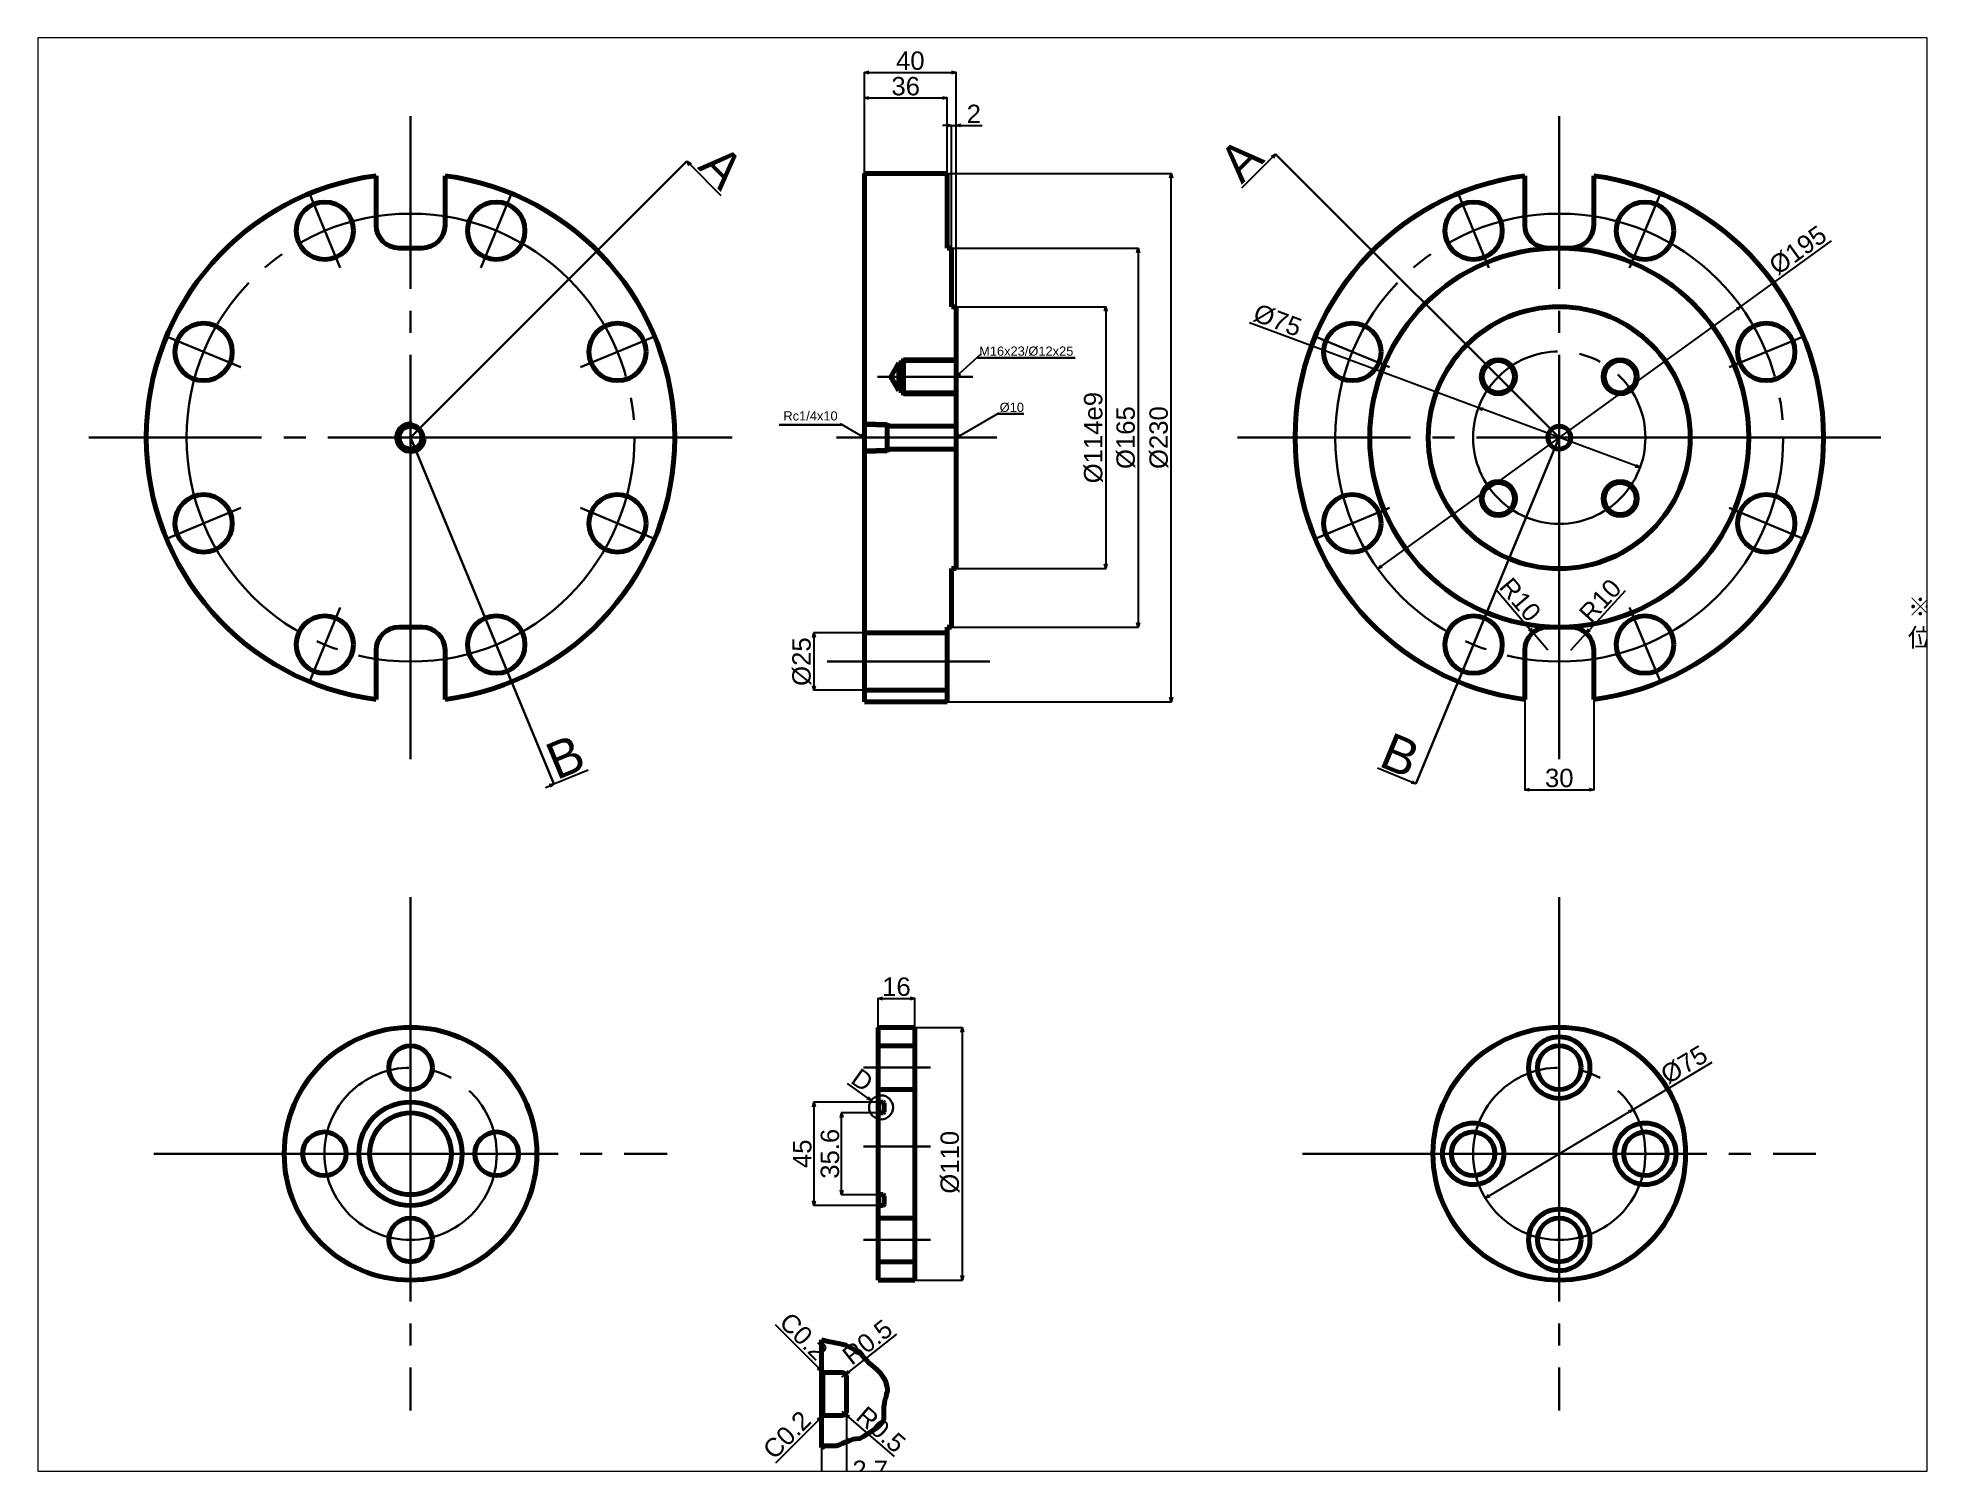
# Paper-space layout '배치1' of a CAD drawing. Header units: millimetres. Extents: x 26 to 231, y 20 to 176.
# The model-space entities are those that its viewports show. They can reach past a viewport. Long polylines and large blocks are cut down to what shows.
import ezdxf

# ---------------------------------------------------------------- set-up
doc = ezdxf.new("R2010")
doc.units = ezdxf.units.MM
doc.linetypes.add('JIS_08_11', pattern=[12.8, 11, -0.6, 0.6, -0.6])
for name, color, linetype, lineweight in [('ACR_BODY OUTER', 7, 'Continuous', 70), ('ACR_CENTER', 2, 'JIS_08_11', 30), ('ACR_Dim', 7, 'Continuous', 30), ('FOUT_BODY OUTER', 1, 'Continuous', 70), ('SUS_BODY inner', 7, 'Continuous', 30), ('SUS_BODY OUTER', 7, 'Continuous', 70), ('SUS_CENTER', 2, 'JIS_08_11', 30), ('SUS_Dim', 7, 'Continuous', 30)]:
    doc.layers.add(name, color=color, linetype=linetype, lineweight=lineweight)
doc.styles.get("Standard").update_dxf_attribs({"font": 'arial.ttf'})
doc.dimstyles.new('JIS Mechanical', dxfattribs={"dimtxt": 8, "dimasz": 2, "dimexe": 0.18, "dimexo": 0, "dimgap": 1, "dimtad": 1, "dimdec": 4, "dimdsep": 46, "dimtxsty": 'Standard', "dimblk": 'OPEN30', "dimcen": 0.09, "dimadec": 0, "dimazin": 2, "dimtfac": 1, "dimtdec": 4, "dimtmove": 0, "dimatfit": 3, "dimfxl": 1, "dimtolj": 1, "dimtzin": 0, "dimarcsym": 0})
doc.dimstyles.new('JIS Mechanical ONE ARROW', dxfattribs={"dimtxt": 8, "dimasz": 2, "dimexe": 0, "dimexo": 0, "dimgap": 1, "dimtad": 1, "dimdec": 4, "dimzin": 0, "dimdsep": 46, "dimtxsty": 'Standard', "dimblk": 'OPEN30', "dimcen": 0.09, "dimsd2": 1, "dimadec": 0, "dimazin": 0, "dimtfac": 1, "dimtdec": 4, "dimtofl": 0, "dimtmove": 0, "dimatfit": 3, "dimfxl": 1, "dimtolj": 1, "dimtzin": 0, "dimarcsym": 0})

psp = doc.layouts.new('배치1')

msp = doc.modelspace()

# ---------------------------------------------------------------- texts
at = {"layer": 'ACR_Dim', "insert": (711.87776, -142.75247), "char_height": 8, "attachment_point": 1}
msp.add_mtext_dynamic_manual_height_columns('{\\fGulim|b0|i0|c129|p50;※アクリルフランジはJIS B 2220:2012 30K鋼製管フランジA10の片面にOリング溝を掘る}', width=285.5656957, gutter_width=12.5, heights=[75.08938], dxfattribs=at)
at = {"layer": 'SUS_Dim'}
for s, width, heights, insert, char_height, attachment_point in [('M16x23/%%C12x25', 25.9229992, [0], (297.49663, 89.66682), 4, 1), ('Rc1/4x10', 25.9229992, [0], (235.89417, 61.46296), 4, 3), ('%%C10', 25.9229992, [0], (306.43791, 65.22115), 4, 1), ('{\\fGulim|b0|i0|c129|p50;※JIS B 2220:2012 63K鋼製管フランジA80とはボルト穴の位置が異なることに注意}', 285.5656957, [75.08938], (701.68472, -19.65238), 8, 1)]:
    msp.add_mtext_dynamic_manual_height_columns(s, width=width, gutter_width=12.5, heights=heights, dxfattribs=dict(at, insert=insert, char_height=char_height, attachment_point=attachment_point))

# ---------------------------------------------------------------- blocks, each defined once
blk = doc.blocks.new('_Open30')
at = {"color": 0, "linetype": 'ByBlock', "lineweight": -2}
for p, q in [((-1, 0.27), (0, 0)), ((0, 0), (-1, -0.27)), ((0, 0), (-1, 0))]:
    blk.add_line(p, q, dxfattribs=at)
blk = doc.blocks.new('*D3')
at = {"layer": 'Defpoints', "color": 0, "transparency": 16777216}
for p in [(295.63, 83.99), (295.63, 83.99), (287.53, 76.52)]:
    blk.add_point(p, dxfattribs=at)
at = {"layer": 'SUS_Dim', "color": 0, "lineweight": -2, "transparency": 16777216}
blk.add_line((289, 77.87), (298.57, 86.7), dxfattribs=at)
at = {"layer": 'SUS_Dim', "color": 0, "lineweight": -2, "transparency": 16777216, "xscale": 2, "yscale": 2, "zscale": 2, "rotation": 222.6736716809885}
blk.add_blockref('_Open30', (287.53, 76.52), dxfattribs=at)
blk = doc.blocks.new('*D4')
at = {"layer": 'Defpoints', "color": 0, "transparency": 16777216}
for p in [(228.45, 61.02), (228.45, 61.02), (247.53, 50)]:
    blk.add_point(p, dxfattribs=at)
at = {"layer": 'SUS_Dim', "color": 0, "lineweight": -2, "transparency": 16777216}
blk.add_line((245.8, 51), (237.12, 56.01), dxfattribs=at)
at = {"layer": 'SUS_Dim', "color": 0, "lineweight": -2, "transparency": 16777216, "xscale": 2, "yscale": 2, "zscale": 2, "rotation": 330.0000000000001}
blk.add_blockref('_Open30', (247.53, 50), dxfattribs=at)
blk = doc.blocks.new('*D8')
at = {"layer": 'Defpoints', "color": 0, "transparency": 16777216}
for p in [(306.61, 61.02), (306.61, 61.02), (287.53, 50)]:
    blk.add_point(p, dxfattribs=at)
at = {"layer": 'SUS_Dim', "color": 0, "lineweight": -2, "transparency": 16777216}
blk.add_line((289.26, 51), (306.23, 60.8), dxfattribs=at)
at = {"layer": 'SUS_Dim', "color": 0, "lineweight": -2, "transparency": 16777216, "xscale": 2, "yscale": 2, "zscale": 2, "rotation": 210}
blk.add_blockref('_Open30', (287.53, 50), dxfattribs=at)
blk = doc.blocks.new('*D9')
at = {"layer": 'Defpoints', "color": 0, "transparency": 16777216}
for p in [(287.53, 107), (287.53, -7), (352.57, -7)]:
    blk.add_point(p, dxfattribs=at)
at = {"layer": 'SUS_Dim', "color": 0, "lineweight": -2, "transparency": 16777216}
for p, q in [((287.53, 107), (352.75, 107)), ((352.57, 105), (352.57, -5)), ((287.53, -7), (352.75, -7))]:
    blk.add_line(p, q, dxfattribs=at)
at = {"layer": 'SUS_Dim', "color": 0, "lineweight": -2, "transparency": 16777216, "xscale": 2, "yscale": 2, "zscale": 2}
for p, rotation in [((352.57, 107), 90), ((352.57, -7), 270)]:
    blk.add_blockref('_Open30', p, dxfattribs=dict(at, rotation=rotation))
at = {"layer": 'SUS_Dim', "color": 0, "transparency": 16777216, "insert": (347.27, 50), "char_height": 8, "attachment_point": 5, "rotation": 90}
blk.add_mtext('\\A1;%%C114e9', dxfattribs=at)
blk = doc.blocks.new('*D10')
at = {"layer": 'Defpoints', "color": 0, "transparency": 16777216}
for p in [(285.53, 132.5), (285.53, -32.5), (366.7, -32.5)]:
    blk.add_point(p, dxfattribs=at)
at = {"layer": 'SUS_Dim', "color": 0, "lineweight": -2, "transparency": 16777216}
for p, q in [((285.53, 132.5), (366.88, 132.5)), ((366.7, 130.5), (366.7, -30.5)), ((285.53, -32.5), (366.88, -32.5))]:
    blk.add_line(p, q, dxfattribs=at)
at = {"layer": 'SUS_Dim', "color": 0, "lineweight": -2, "transparency": 16777216, "xscale": 2, "yscale": 2, "zscale": 2}
for p, rotation in [((366.7, 132.5), 90), ((366.7, -32.5), 270)]:
    blk.add_blockref('_Open30', p, dxfattribs=dict(at, rotation=rotation))
at = {"layer": 'SUS_Dim', "color": 0, "transparency": 16777216, "insert": (361.39, 50), "char_height": 8, "attachment_point": 5, "rotation": 90}
blk.add_mtext('\\A1;%%C165', dxfattribs=at)
blk = doc.blocks.new('*D11')
at = {"layer": 'Defpoints', "color": 0, "transparency": 16777216}
for p in [(283.53, 165), (381.06, 165), (283.53, -65)]:
    blk.add_point(p, dxfattribs=at)
at = {"layer": 'SUS_Dim', "color": 0, "lineweight": -2, "transparency": 16777216}
for p, q in [((283.53, 165), (381.24, 165)), ((381.06, -63), (381.06, 163)), ((283.53, -65), (381.24, -65))]:
    blk.add_line(p, q, dxfattribs=at)
at = {"layer": 'SUS_Dim', "color": 0, "lineweight": -2, "transparency": 16777216, "xscale": 2, "yscale": 2, "zscale": 2}
for p, rotation in [((381.06, 165), 90), ((381.06, -65), 270)]:
    blk.add_blockref('_Open30', p, dxfattribs=dict(at, rotation=rotation))
at = {"layer": 'SUS_Dim', "color": 0, "transparency": 16777216, "insert": (375.76, 50), "char_height": 8, "attachment_point": 5, "rotation": 90}
blk.add_mtext('\\A1;%%C230', dxfattribs=at)
blk = doc.blocks.new('*D12')
at = {"layer": 'Defpoints', "color": 0, "transparency": 16777216}
for p in [(287.53, 208.96), (247.53, 165), (287.53, 107)]:
    blk.add_point(p, dxfattribs=at)
at = {"layer": 'SUS_Dim', "color": 0, "lineweight": -2, "transparency": 16777216}
for p, q in [((247.53, 165), (247.53, 209.14)), ((249.53, 208.96), (285.53, 208.96)), ((287.53, 107), (287.53, 209.14))]:
    blk.add_line(p, q, dxfattribs=at)
at = {"layer": 'SUS_Dim', "color": 0, "lineweight": -2, "transparency": 16777216, "xscale": 2, "yscale": 2, "zscale": 2, "rotation": 180}
blk.add_blockref('_Open30', (247.53, 208.96), dxfattribs=at)
at = {"layer": 'SUS_Dim', "color": 0, "lineweight": -2, "transparency": 16777216, "xscale": 2, "yscale": 2, "zscale": 2}
blk.add_blockref('_Open30', (287.53, 208.96), dxfattribs=at)
at = {"layer": 'SUS_Dim', "color": 0, "transparency": 16777216, "insert": (267.53, 214.05), "char_height": 8, "attachment_point": 5}
blk.add_mtext('\\A1;40', dxfattribs=at)
blk = doc.blocks.new('*D13')
at = {"layer": 'Defpoints', "color": 0, "transparency": 16777216}
for p in [(287.53, 185.93), (285.53, 132.5), (287.53, 132.5)]:
    blk.add_point(p, dxfattribs=at)
at = {"layer": 'SUS_Dim', "color": 0, "lineweight": -2, "transparency": 16777216}
for p, q in [((283.53, 185.93), (281.53, 185.93)), ((285.53, 132.5), (285.53, 186.11)), ((285.53, 185.93), (287.53, 185.93)), ((287.53, 132.5), (287.53, 186.11)), ((289.53, 185.93), (298.83, 185.93))]:
    blk.add_line(p, q, dxfattribs=at)
at = {"layer": 'SUS_Dim', "color": 0, "lineweight": -2, "transparency": 16777216, "xscale": 2, "yscale": 2, "zscale": 2}
blk.add_blockref('_Open30', (285.53, 185.93), dxfattribs=at)
at = {"layer": 'SUS_Dim', "color": 0, "lineweight": -2, "transparency": 16777216, "xscale": 2, "yscale": 2, "zscale": 2, "rotation": 180}
blk.add_blockref('_Open30', (287.53, 185.93), dxfattribs=at)
at = {"layer": 'SUS_Dim', "color": 0, "transparency": 16777216, "insert": (295.18, 190.94), "char_height": 8, "attachment_point": 5}
blk.add_mtext('\\A1;2', dxfattribs=at)
blk = doc.blocks.new('*D14')
at = {"layer": 'Defpoints', "color": 0, "transparency": 16777216}
for p in [(283.53, 197.86), (247.53, 165), (283.53, 165)]:
    blk.add_point(p, dxfattribs=at)
at = {"layer": 'SUS_Dim', "color": 0, "lineweight": -2, "transparency": 16777216}
for p, q in [((247.53, 165), (247.53, 198.04)), ((249.53, 197.86), (281.53, 197.86)), ((283.53, 165), (283.53, 198.04))]:
    blk.add_line(p, q, dxfattribs=at)
at = {"layer": 'SUS_Dim', "color": 0, "lineweight": -2, "transparency": 16777216, "xscale": 2, "yscale": 2, "zscale": 2, "rotation": 180}
blk.add_blockref('_Open30', (247.53, 197.86), dxfattribs=at)
at = {"layer": 'SUS_Dim', "color": 0, "lineweight": -2, "transparency": 16777216, "xscale": 2, "yscale": 2, "zscale": 2}
blk.add_blockref('_Open30', (283.53, 197.86), dxfattribs=at)
at = {"layer": 'SUS_Dim', "color": 0, "transparency": 16777216, "insert": (265.53, 202.95), "char_height": 8, "attachment_point": 5}
blk.add_mtext('\\A1;36', dxfattribs=at)
blk = doc.blocks.new('*D15')
at = {"layer": 'ACR_Dim', "color": 0, "lineweight": -2, "transparency": 16777216}
for p, q in [((253.62, -243.95), (237.47, -243.95)), ((237.65, -277.55), (237.65, -245.95)), ((253.62, -279.55), (237.47, -279.55))]:
    blk.add_line(p, q, dxfattribs=at)
at = {"layer": 'Defpoints', "color": 0, "transparency": 16777216}
for p in [(237.65, -243.95), (253.62, -243.95), (253.62, -279.55)]:
    blk.add_point(p, dxfattribs=at)
at = {"layer": 'ACR_Dim', "color": 0, "lineweight": -2, "transparency": 16777216, "xscale": 2, "yscale": 2, "zscale": 2}
for p, rotation in [((237.65, -243.95), 90), ((237.65, -279.55), 270)]:
    blk.add_blockref('_Open30', p, dxfattribs=dict(at, rotation=rotation))
at = {"layer": 'ACR_Dim', "color": 0, "transparency": 16777216, "insert": (232.57, -261.75), "char_height": 8, "attachment_point": 5, "rotation": 90}
blk.add_mtext('\\A1;35.6', dxfattribs=at)
blk = doc.blocks.new('*D16')
at = {"layer": 'ACR_Dim', "color": 0, "lineweight": -2, "transparency": 16777216}
for p, q in [((253.62, -239.25), (225.43, -239.25)), ((225.61, -241.25), (225.61, -282.25)), ((253.62, -284.25), (225.43, -284.25))]:
    blk.add_line(p, q, dxfattribs=at)
at = {"layer": 'Defpoints', "color": 0, "transparency": 16777216}
for p in [(253.62, -239.25), (225.61, -284.25), (253.62, -284.25)]:
    blk.add_point(p, dxfattribs=at)
at = {"layer": 'ACR_Dim', "color": 0, "lineweight": -2, "transparency": 16777216, "xscale": 2, "yscale": 2, "zscale": 2}
for p, rotation in [((225.61, -239.25), 90), ((225.61, -284.25), 270)]:
    blk.add_blockref('_Open30', p, dxfattribs=dict(at, rotation=rotation))
at = {"layer": 'ACR_Dim', "color": 0, "transparency": 16777216, "insert": (220.54, -261.75), "char_height": 8, "attachment_point": 5, "rotation": 90}
blk.add_mtext('\\A1;45', dxfattribs=at)
blk = doc.blocks.new('*D17')
at = {"layer": 'Defpoints', "color": 0, "transparency": 16777216}
for p in [(166.67, 173.91), (166.67, 173.91), (170.29, 170.29)]:
    blk.add_point(p, dxfattribs=at)
at = {"layer": 'SUS_Dim', "color": 0, "lineweight": -2, "transparency": 16777216}
blk.add_line((171.7, 168.87), (185.1, 155.48), dxfattribs=at)
at = {"layer": 'SUS_Dim', "color": 0, "lineweight": -2, "transparency": 16777216, "xscale": 2, "yscale": 2, "zscale": 2, "rotation": 135}
blk.add_blockref('_Open30', (170.29, 170.29), dxfattribs=at)
at = {"layer": 'SUS_Dim', "color": 0, "transparency": 16777216, "insert": (185.47, 167.83), "char_height": 8, "attachment_point": 5, "rotation": 315}
blk.add_mtext('\\A1;{\\H2x;A}', dxfattribs=at)
blk = doc.blocks.new('*D18')
at = {"layer": 'Defpoints', "color": 0, "transparency": 16777216}
for p in [(105.47, -103.64), (105.47, -103.64), (112.44, -100.75)]:
    blk.add_point(p, dxfattribs=at)
at = {"layer": 'SUS_Dim', "color": 0, "lineweight": -2, "transparency": 16777216}
for p, q in [((112.44, -100.75), (127.3, -94.59)), ((108.75, -102.28), (110.59, -101.51))]:
    blk.add_line(p, q, dxfattribs=at)
at = {"layer": 'SUS_Dim', "color": 0, "lineweight": -2, "transparency": 16777216, "xscale": 2, "yscale": 2, "zscale": 2, "rotation": 22.49999999999992}
blk.add_blockref('_Open30', (112.44, -100.75), dxfattribs=at)
at = {"layer": 'SUS_Dim', "color": 0, "transparency": 16777216, "insert": (117.35, -88.97), "char_height": 8, "attachment_point": 5, "rotation": 22.5}
blk.add_mtext('\\A1;{\\H2x;B}', dxfattribs=at)
blk = doc.blocks.new('*D19')
at = {"layer": 'Defpoints', "color": 0, "transparency": 16777216}
for p in [(426.55, 173.45), (429.41, 176.3), (429.41, 176.3)]:
    blk.add_point(p, dxfattribs=at)
at = {"layer": 'SUS_Dim', "color": 0, "lineweight": -2, "transparency": 16777216}
blk.add_line((425.14, 172.04), (411.74, 158.64), dxfattribs=at)
at = {"layer": 'SUS_Dim', "color": 0, "lineweight": -2, "transparency": 16777216, "xscale": 2, "yscale": 2, "zscale": 2, "rotation": 44.99999999999969}
blk.add_blockref('_Open30', (426.55, 173.45), dxfattribs=at)
at = {"layer": 'SUS_Dim', "color": 0, "transparency": 16777216, "insert": (411.37, 171), "char_height": 8, "attachment_point": 5, "rotation": 45}
blk.add_mtext('\\A1;{\\H2x;A}', dxfattribs=at)
blk = doc.blocks.new('*D20')
at = {"layer": 'Defpoints', "color": 0, "transparency": 16777216}
for p in [(487.56, -100.75), (489.81, -101.68), (489.81, -101.68)]:
    blk.add_point(p, dxfattribs=at)
at = {"layer": 'SUS_Dim', "color": 0, "lineweight": -2, "transparency": 16777216}
blk.add_line((485.71, -99.98), (470.85, -93.83), dxfattribs=at)
at = {"layer": 'SUS_Dim', "color": 0, "lineweight": -2, "transparency": 16777216, "xscale": 2, "yscale": 2, "zscale": 2, "rotation": 337.5000000000001}
blk.add_blockref('_Open30', (487.56, -100.75), dxfattribs=at)
at = {"layer": 'SUS_Dim', "color": 0, "transparency": 16777216, "insert": (480.8, -88.21), "char_height": 8, "attachment_point": 5, "rotation": 337.5}
blk.add_mtext('\\A1;{\\H2x;B}', dxfattribs=at)
blk = doc.blocks.new('*D21')
at = {"layer": 'ACR_Dim', "color": 0, "lineweight": -2, "transparency": 16777216}
for p, q in [((269.48, -206.75), (290.32, -206.75)), ((290.14, -208.75), (290.14, -314.75)), ((269.48, -316.75), (290.32, -316.75))]:
    blk.add_line(p, q, dxfattribs=at)
at = {"layer": 'Defpoints', "color": 0, "transparency": 16777216}
for p in [(269.48, -206.75), (269.48, -316.75), (290.14, -316.75)]:
    blk.add_point(p, dxfattribs=at)
at = {"layer": 'ACR_Dim', "color": 0, "lineweight": -2, "transparency": 16777216, "xscale": 2, "yscale": 2, "zscale": 2}
for p, rotation in [((290.14, -206.75), 90), ((290.14, -316.75), 270)]:
    blk.add_blockref('_Open30', p, dxfattribs=dict(at, rotation=rotation))
at = {"layer": 'ACR_Dim', "color": 0, "transparency": 16777216, "insert": (284.84, -265.45), "char_height": 8, "attachment_point": 5, "rotation": 90}
blk.add_mtext('\\A1;%%C110', dxfattribs=at)
blk = doc.blocks.new('*D23')
at = {"layer": 'Defpoints', "color": 0, "transparency": 16777216}
for p in [(247.53, -35), (225.61, -60), (247.53, -60)]:
    blk.add_point(p, dxfattribs=at)
at = {"layer": 'SUS_Dim', "color": 0, "lineweight": -2, "transparency": 16777216}
for p, q in [((247.53, -35), (225.43, -35)), ((225.61, -37), (225.61, -58)), ((247.53, -60), (225.43, -60))]:
    blk.add_line(p, q, dxfattribs=at)
at = {"layer": 'SUS_Dim', "color": 0, "lineweight": -2, "transparency": 16777216, "xscale": 2, "yscale": 2, "zscale": 2}
for p, rotation in [((225.61, -35), 90), ((225.61, -60), 270)]:
    blk.add_blockref('_Open30', p, dxfattribs=dict(at, rotation=rotation))
at = {"layer": 'SUS_Dim', "color": 0, "transparency": 16777216, "insert": (220.3, -47.5), "char_height": 8, "attachment_point": 5, "rotation": 90}
blk.add_mtext('\\A1;%%C25', dxfattribs=at)
blk = doc.blocks.new('*D24')
at = {"layer": 'ACR_Dim', "color": 0, "lineweight": -2, "transparency": 16777216}
for p, q in [((582.17, -242.47), (616.62, -221.82)), ((519.55, -280), (580.45, -243.5)), ((582.17, -242.47), (582.07, -242.31)), ((517.83, -281.02), (517.74, -280.87))]:
    blk.add_line(p, q, dxfattribs=at)
at = {"layer": 'Defpoints', "color": 0, "transparency": 16777216}
for p in [(582.17, -242.47), (582.17, -242.47), (517.83, -281.02)]:
    blk.add_point(p, dxfattribs=at)
at = {"layer": 'ACR_Dim', "color": 0, "lineweight": -2, "transparency": 16777216, "xscale": 2, "yscale": 2, "zscale": 2}
for p, rotation in [((582.17, -242.47), 30.93617014709646), ((517.83, -281.02), 210.9361701470964)]:
    blk.add_blockref('_Open30', p, dxfattribs=dict(at, rotation=rotation))
at = {"layer": 'ACR_Dim', "color": 0, "transparency": 16777216, "insert": (604.36, -222.98), "char_height": 8, "attachment_point": 5, "rotation": 30.93617}
blk.add_mtext('\\A1;%%C75', dxfattribs=at)
blk = doc.blocks.new('*D25')
at = {"layer": 'Defpoints', "color": 0, "transparency": 16777216}
for p in [(629.04, 107.09), (629.04, 107.09), (470.96, -7.09)]:
    blk.add_point(p, dxfattribs=at)
at = {"layer": 'SUS_Dim', "color": 0, "lineweight": -2, "transparency": 16777216}
for p, q in [((629.04, 107.09), (668.51, 135.61)), ((629.04, 107.09), (629.14, 106.95)), ((472.59, -5.92), (627.41, 105.92)), ((470.96, -7.09), (471.07, -7.24))]:
    blk.add_line(p, q, dxfattribs=at)
at = {"layer": 'SUS_Dim', "color": 0, "lineweight": -2, "transparency": 16777216, "xscale": 2, "yscale": 2, "zscale": 2}
for p, rotation in [((629.04, 107.09), 35.84337346693896), ((470.96, -7.09), 215.8433734669389)]:
    blk.add_blockref('_Open30', p, dxfattribs=dict(at, rotation=rotation))
at = {"layer": 'SUS_Dim', "color": 0, "transparency": 16777216, "insert": (653.87, 131.58), "char_height": 8, "attachment_point": 5, "rotation": 35.84337}
blk.add_mtext('\\A1;%%C195', dxfattribs=at)
blk = doc.blocks.new('*D26')
at = {"layer": 'Defpoints', "color": 0, "transparency": 16777216}
for p in [(535, -64.02), (565, -64.02), (565, -103.28)]:
    blk.add_point(p, dxfattribs=at)
at = {"layer": 'SUS_Dim', "color": 0, "lineweight": -2, "transparency": 16777216}
for p, q in [((535, -64.02), (535, -103.46)), ((565, -64.02), (565, -103.46)), ((537, -103.28), (563, -103.28))]:
    blk.add_line(p, q, dxfattribs=at)
at = {"layer": 'SUS_Dim', "color": 0, "lineweight": -2, "transparency": 16777216, "xscale": 2, "yscale": 2, "zscale": 2, "rotation": 180}
blk.add_blockref('_Open30', (535, -103.28), dxfattribs=at)
at = {"layer": 'SUS_Dim', "color": 0, "lineweight": -2, "transparency": 16777216, "xscale": 2, "yscale": 2, "zscale": 2}
blk.add_blockref('_Open30', (565, -103.28), dxfattribs=at)
at = {"layer": 'SUS_Dim', "color": 0, "transparency": 16777216, "insert": (550, -98.19), "char_height": 8, "attachment_point": 5}
blk.add_mtext('\\A1;30', dxfattribs=at)
blk = doc.blocks.new('*D27')
at = {"layer": 'Defpoints', "color": 0, "transparency": 16777216}
for p in [(561.75, -35.13), (555, -42.5)]:
    blk.add_point(p, dxfattribs=at)
at = {"layer": 'SUS_Dim', "color": 0, "lineweight": -2, "transparency": 16777216}
for p, q in [((578.7, -16.62), (563.1, -33.65)), ((555, -42.5), (561.75, -35.13))]:
    blk.add_line(p, q, dxfattribs=at)
at = {"layer": 'SUS_Dim', "color": 0, "lineweight": -2, "transparency": 16777216, "xscale": 2, "yscale": 2, "zscale": 2, "rotation": 227.5162813843645}
blk.add_blockref('_Open30', (561.75, -35.13), dxfattribs=at)
at = {"layer": 'SUS_Dim', "color": 0, "transparency": 16777216, "insert": (567.83, -20.97), "char_height": 8, "attachment_point": 5, "rotation": 47.51628}
blk.add_mtext('\\A1;R10', dxfattribs=at)
blk = doc.blocks.new('*D28')
at = {"layer": 'Defpoints', "color": 0, "transparency": 16777216}
for p in [(538.52, -34.88), (545, -42.5)]:
    blk.add_point(p, dxfattribs=at)
at = {"layer": 'SUS_Dim', "color": 0, "lineweight": -2, "transparency": 16777216}
for p, q in [((522.27, -15.77), (537.23, -33.36)), ((545, -42.5), (538.52, -34.88))]:
    blk.add_line(p, q, dxfattribs=at)
at = {"layer": 'SUS_Dim', "color": 0, "lineweight": -2, "transparency": 16777216, "xscale": 2, "yscale": 2, "zscale": 2, "rotation": 310.372187855339}
blk.add_blockref('_Open30', (538.52, -34.88), dxfattribs=at)
at = {"layer": 'SUS_Dim', "color": 0, "transparency": 16777216, "insert": (532.98, -20.51), "char_height": 8, "attachment_point": 5, "rotation": 310.37219}
blk.add_mtext('\\A1;R10', dxfattribs=at)
blk = doc.blocks.new('*D29')
at = {"layer": 'Defpoints', "color": 0, "transparency": 16777216}
for p in [(514.83, 63.02), (514.83, 63.02), (585.17, 36.98)]:
    blk.add_point(p, dxfattribs=at)
at = {"layer": 'SUS_Dim', "color": 0, "lineweight": -2, "transparency": 16777216}
for p, q in [((514.83, 63.02), (415.14, 99.95)), ((514.83, 63.02), (514.9, 63.19)), ((583.29, 37.67), (516.71, 62.33)), ((585.17, 36.98), (585.23, 37.14))]:
    blk.add_line(p, q, dxfattribs=at)
at = {"layer": 'SUS_Dim', "color": 0, "lineweight": -2, "transparency": 16777216, "xscale": 2, "yscale": 2, "zscale": 2}
for p, rotation in [((514.83, 63.02), 159.6761750796238), ((585.17, 36.98), 339.6761750796238)]:
    blk.add_blockref('_Open30', p, dxfattribs=dict(at, rotation=rotation))
at = {"layer": 'SUS_Dim', "color": 0, "transparency": 16777216, "insert": (427.41, 101.07), "char_height": 8, "attachment_point": 5, "rotation": 339.67618}
blk.add_mtext('\\A1;%%C75', dxfattribs=at)
blk = doc.blocks.new('partD')
at = {"layer": 'ACR_BODY OUTER'}
for p, q in [((253.48, -239.11), (253.48, -206.75)), ((253.48, -239.11), (253.62, -239.25)), ((253.48, -244.09), (253.48, -239.11)), ((253.48, -244.09), (253.62, -243.95)), ((253.48, -316.75), (253.48, -244.09)), ((253.62, -239.25), (255.68, -239.25)), ((253.62, -239.25), (253.62, -243.95)), ((253.62, -243.95), (255.68, -243.95)), ((256.18, -243.45), (256.18, -239.75))]:
    blk.add_line(p, q, dxfattribs=at)
for centre, start, end in [((255.68, -239.75), 0, 90), ((255.68, -243.45), 270, 0)]:
    blk.add_arc(centre, 0.5, start, end, dxfattribs=at)
blk = doc.blocks.new('partD00')
at = {"layer": 'ACR_BODY OUTER'}
blk.add_blockref('partD', (-253.48, 239.11), dxfattribs=at)
blk = doc.blocks.new('*D32')
at = {"layer": 'ACR_Dim', "color": 0, "lineweight": -2, "transparency": 16777216}
for p, q in [((261.56, -340.24), (240.88, -356.47)), ((237.74, -358.93), (239.31, -357.7))]:
    blk.add_line(p, q, dxfattribs=at)
at = {"layer": 'Defpoints', "color": 0, "transparency": 16777216}
for p in [(237.74, -358.93), (239.31, -357.7)]:
    blk.add_point(p, dxfattribs=at)
at = {"layer": 'ACR_Dim', "color": 0, "lineweight": -2, "transparency": 16777216, "xscale": 2, "yscale": 2, "zscale": 2, "rotation": 218.1185814894569}
blk.add_blockref('_Open30', (239.31, -357.7), dxfattribs=at)
at = {"layer": 'ACR_Dim', "color": 0, "transparency": 16777216, "insert": (248.87, -343.74), "char_height": 8, "attachment_point": 5, "rotation": 38.11858}
blk.add_mtext('\\A1;R0.5', dxfattribs=at)
blk = doc.blocks.new('*D33')
at = {"layer": 'ACR_Dim', "color": 0, "lineweight": -2, "transparency": 16777216}
for p, q in [((237.74, -373.73), (239.25, -375.05)), ((260.59, -393.6), (240.76, -376.36))]:
    blk.add_line(p, q, dxfattribs=at)
at = {"layer": 'Defpoints', "color": 0, "transparency": 16777216}
for p in [(237.74, -373.73), (239.25, -375.05)]:
    blk.add_point(p, dxfattribs=at)
at = {"layer": 'ACR_Dim', "color": 0, "lineweight": -2, "transparency": 16777216, "xscale": 2, "yscale": 2, "zscale": 2, "rotation": 138.9950629943345}
blk.add_blockref('_Open30', (239.25, -375.05), dxfattribs=at)
at = {"layer": 'ACR_Dim', "color": 0, "transparency": 16777216, "insert": (254.76, -381.8), "char_height": 8, "attachment_point": 5, "rotation": 318.99506}
blk.add_mtext('\\A1;R0.5', dxfattribs=at)
blk = doc.blocks.new('*D34')
at = {"layer": 'ACR_Dim', "color": 0, "lineweight": -2, "transparency": 16777216}
blk.add_line((227.52, -354.96), (208.81, -336.25), dxfattribs=at)
at = {"layer": 'Defpoints', "color": 0, "transparency": 16777216}
for p in [(228.94, -356.37), (229.5, -356.93), (229.5, -356.93)]:
    blk.add_point(p, dxfattribs=at)
at = {"layer": 'ACR_Dim', "color": 0, "lineweight": -2, "transparency": 16777216, "xscale": 2, "yscale": 2, "zscale": 2, "rotation": 315}
blk.add_blockref('_Open30', (228.94, -356.37), dxfattribs=at)
at = {"layer": 'ACR_Dim', "color": 0, "transparency": 16777216, "insert": (221.09, -341.26), "char_height": 8, "attachment_point": 5, "rotation": 315}
blk.add_mtext('\\A1;C0.2', dxfattribs=at)
blk = doc.blocks.new('*D35')
at = {"layer": 'ACR_Dim', "color": 0, "lineweight": -2, "transparency": 16777216}
blk.add_line((227.52, -377.71), (208.81, -396.42), dxfattribs=at)
at = {"layer": 'Defpoints', "color": 0, "transparency": 16777216}
for p in [(228.94, -376.3), (229.5, -375.73), (229.5, -375.73)]:
    blk.add_point(p, dxfattribs=at)
at = {"layer": 'ACR_Dim', "color": 0, "lineweight": -2, "transparency": 16777216, "xscale": 2, "yscale": 2, "zscale": 2, "rotation": 45}
blk.add_blockref('_Open30', (228.94, -376.3), dxfattribs=at)
at = {"layer": 'ACR_Dim', "color": 0, "transparency": 16777216, "insert": (213.83, -384.14), "char_height": 8, "attachment_point": 5, "rotation": 45}
blk.add_mtext('\\A1;C0.2', dxfattribs=at)
blk = doc.blocks.new('*D36')
at = {"layer": 'ACR_Dim', "color": 0, "lineweight": -2, "transparency": 16777216}
for p, q in [((248.93, -237.34), (240.26, -231.22)), ((250.53, -238.54), (250.57, -238.49)), ((251.17, -238.99), (251.2, -238.94))]:
    blk.add_line(p, q, dxfattribs=at)
at = {"layer": 'Defpoints', "color": 0, "transparency": 16777216}
for p in [(250.53, -238.54), (251.17, -238.99), (251.2, -238.94)]:
    blk.add_point(p, dxfattribs=at)
at = {"layer": 'ACR_Dim', "color": 0, "lineweight": -2, "transparency": 16777216, "xscale": 2, "yscale": 2, "zscale": 2, "rotation": 324.8023336341661}
blk.add_blockref('_Open30', (250.57, -238.49), dxfattribs=at)
at = {"layer": 'ACR_Dim', "color": 0, "transparency": 16777216, "insert": (246.66, -229.62), "char_height": 8, "attachment_point": 5, "rotation": 324.80233}
blk.add_mtext('\\A1;D', dxfattribs=at)
blk = doc.blocks.new('*D38')
at = {"layer": 'ACR_Dim', "color": 0, "lineweight": -2, "transparency": 16777216}
for p, q in [((228.94, -376.3), (228.94, -404.52)), ((239.74, -373.73), (239.74, -404.52)), ((230.94, -404.34), (237.74, -404.34)), ((239.74, -404.34), (258.44, -404.34))]:
    blk.add_line(p, q, dxfattribs=at)
at = {"layer": 'Defpoints', "color": 0, "transparency": 16777216}
for p in [(228.94, -376.3), (239.74, -373.73), (239.74, -404.34)]:
    blk.add_point(p, dxfattribs=at)
at = {"layer": 'ACR_Dim', "color": 0, "lineweight": -2, "transparency": 16777216, "xscale": 2, "yscale": 2, "zscale": 2, "rotation": 180}
blk.add_blockref('_Open30', (228.94, -404.34), dxfattribs=at)
at = {"layer": 'ACR_Dim', "color": 0, "lineweight": -2, "transparency": 16777216, "xscale": 2, "yscale": 2, "zscale": 2}
blk.add_blockref('_Open30', (239.74, -404.34), dxfattribs=at)
at = {"layer": 'ACR_Dim', "color": 0, "transparency": 16777216, "insert": (250.09, -399.33), "char_height": 8, "attachment_point": 5}
blk.add_mtext('\\A1;2.7', dxfattribs=at)
blk = doc.blocks.new('*D39')
at = {"layer": 'ACR_Dim', "color": 0, "lineweight": -2, "transparency": 16777216}
for p, q in [((253.48, -206.75), (253.48, -193.96)), ((255.48, -194.14), (267.48, -194.14)), ((269.48, -206.75), (269.48, -193.96))]:
    blk.add_line(p, q, dxfattribs=at)
at = {"layer": 'Defpoints', "color": 0, "transparency": 16777216}
for p in [(269.48, -194.14), (253.48, -206.75), (269.48, -206.75)]:
    blk.add_point(p, dxfattribs=at)
at = {"layer": 'ACR_Dim', "color": 0, "lineweight": -2, "transparency": 16777216, "xscale": 2, "yscale": 2, "zscale": 2, "rotation": 180}
blk.add_blockref('_Open30', (253.48, -194.14), dxfattribs=at)
at = {"layer": 'ACR_Dim', "color": 0, "lineweight": -2, "transparency": 16777216, "xscale": 2, "yscale": 2, "zscale": 2}
blk.add_blockref('_Open30', (269.48, -194.14), dxfattribs=at)
at = {"layer": 'ACR_Dim', "color": 0, "transparency": 16777216, "insert": (261.48, -189.05), "char_height": 8, "attachment_point": 5}
blk.add_mtext('\\A1;16', dxfattribs=at)

# ---------------------------------------------------------------- dimensions: what is measured, and where the dimension line sits
at = {"layer": 'ACR_Dim'}
dim = msp.add_linear_dim(base=(269.47732, -194.13612), p1=(253.47732, -206.7464), p2=(269.47732, -206.7464), dimstyle='JIS Mechanical', dxfattribs=at)
dim.commit()
dim.dimension.update_dxf_attribs({"geometry": '*D39', "text_midpoint": (261.47732, -189.05154)})
for base, p1, p2, angle, picture, middle, dimtype in [((290.14491, -316.7464), (269.47732, -206.7464), (269.47732, -316.7464), 90, '*D21', (290.14491, -265.45421), 160), ((582.16527, -242.46829), (517.83473, -281.02451), (582.16527, -242.46829), 30.93617015, '*D24', (607.08942, -227.53012), 161)]:
    dim = msp.add_linear_dim(base=base, p1=p1, p2=p2, angle=angle, text='%%C<>', dimstyle='JIS Mechanical', dxfattribs=at)
    dim.commit()
    dim.dimension.update_dxf_attribs({"geometry": picture, "text_midpoint": middle, "dimtype": dimtype})
for p1, p2, distance, text, picture, middle in [((250.53357, -238.5392), (251.16724, -238.98616), 0.05918, 'D', '*D36', (246.6615, -229.61687)), ((228.9367, -356.37054), (229.5007, -356.93454), 0, 'C0.2', '*D34', (221.09196, -341.2618)), ((228.9367, -376.29854), (229.5007, -375.73454), 0, 'C0.2', '*D35', (213.82796, -384.14328))]:
    dim = msp.add_aligned_dim(p1=p1, p2=p2, distance=distance, text=text, dimstyle='JIS Mechanical ONE ARROW', dxfattribs=at)
    dim.commit()
    dim.dimension.update_dxf_attribs({"geometry": picture, "text_midpoint": middle})
for base, p1, p2, picture, middle in [((225.60724, -284.2464), (253.61832, -239.2464), (253.61832, -284.2464), '*D16', (220.53903, -261.7464)), ((237.65456, -243.9464), (253.61832, -279.5464), (253.61832, -243.9464), '*D15', (232.56725, -261.7464))]:
    dim = msp.add_linear_dim(base=base, p1=p1, p2=p2, angle=90, dimstyle='JIS Mechanical', dxfattribs=at)
    dim.commit()
    dim.dimension.update_dxf_attribs({"geometry": picture, "text_midpoint": middle})
for center, mpoint, picture, middle in [((237.7367, -358.93454), (239.31017, -357.69996), '*D32', (248.86981, -343.73634)), ((237.7367, -373.73454), (239.24601, -375.04679), '*D33', (254.76262, -381.79988))]:
    dim = msp.add_radius_dim(center=center, mpoint=mpoint, text='R0.5', dimstyle='JIS Mechanical', dxfattribs=at)
    dim.commit()
    dim.dimension.update_dxf_attribs({"geometry": picture, "text_midpoint": middle})
dim = msp.add_linear_dim(base=(239.7367, -404.34276), p1=(228.9367, -376.29854), p2=(239.7367, -373.73454), text='2.7', dimstyle='JIS Mechanical', dxfattribs=at)
dim.commit()
dim.dimension.update_dxf_attribs({"geometry": '*D38', "text_midpoint": (250.08732, -399.32639)})
at = {"layer": 'SUS_Dim'}
dim = msp.add_linear_dim(base=(287.52738, 208.96457), p1=(247.52738, 165), p2=(287.52738, 107), dimstyle='JIS Mechanical', dxfattribs=at)
dim.commit()
dim.dimension.update_dxf_attribs({"geometry": '*D12', "text_midpoint": (267.52738, 214.04916)})
for base, p1, p2, picture, middle in [((283.52738, 197.8647), (247.52738, 165), (283.52738, 165), '*D14', (265.52738, 197.8647)), ((287.52738, 185.92555), (285.52738, 132.5), (287.52738, 132.5), '*D13', (295.17677, 185.92555)), ((565, -103.27553), (535, -64.01754), (565, -64.01754), '*D26', (550, -103.27553))]:
    dim = msp.add_linear_dim(base=base, p1=p1, p2=p2, dimstyle='JIS Mechanical', dxfattribs=at)
    dim.commit()
    dim.dimension.update_dxf_attribs({"geometry": picture, "text_midpoint": middle, "dimtype": 160})
for p1, p2, text, picture, middle in [((170.28871, 170.28871), (166.66556, 173.91186), '{\\H2x;A}', '*D17', (185.47076, 167.83457)), ((426.55046, 173.44954), (429.40504, 176.30413), '{\\H2x;A}', '*D19', (411.3684, 170.99541)), ((247.52738, 50), (228.44659, 61.0163), ' ', '*D4', (237.98698, 55.50815)), ((112.4423, -100.74905), (105.47122, -103.63656), '{\\H2x;B}', '*D18', (117.35088, -88.97432)), ((487.5577, -100.74905), (489.81418, -101.68371), '{\\H2x;B}', '*D20', (480.80136, -88.20895))]:
    dim = msp.add_aligned_dim(p1=p1, p2=p2, distance=0, text=text, dimstyle='JIS Mechanical ONE ARROW', dxfattribs=at)
    dim.commit()
    dim.dimension.update_dxf_attribs({"geometry": picture, "text_midpoint": middle})
for base, p1, p2, text, picture, middle in [((381.06442, 165), (283.52738, -65), (283.52738, 165), '%%C<>', '*D11', (375.7561, 50)), ((366.6979, -32.5), (285.52738, 132.5), (285.52738, -32.5), '%%C<>', '*D10', (361.38958, 50)), ((352.57442, -7), (287.52738, 107), (287.52738, -7), '%%C<>e9', '*D9', (347.26609, 50)), ((225.61033, -60), (247.52738, -35), (247.52738, -60), '%%C<>', '*D23', (220.30201, -47.5))]:
    dim = msp.add_linear_dim(base=base, p1=p1, p2=p2, angle=90, text=text, dimstyle='JIS Mechanical', dxfattribs=at)
    dim.commit()
    dim.dimension.update_dxf_attribs({"geometry": picture, "text_midpoint": middle})
for base, p1, p2, angle, text, dimstyle, picture, middle in [((629.03552, 107.09322), (470.96448, -7.09322), (629.03552, 107.09322), 35.84337347, '%%C<>', 'JIS Mechanical', '*D25', (656.98107, 127.28036)), ((514.83458, 63.02471), (585.16542, 36.97529), (514.83458, 63.02471), 159.67617508, '%%C<>', 'JIS Mechanical', '*D29', (425.56314, 96.08942)), ((295.63154, 83.98792), (287.52738, 76.5165), (295.63154, 83.98792), 42.67367168, ' ', 'JIS Mechanical ONE ARROW', '*D3', (297.83722, 86.02138)), ((306.60817, 61.0163), (287.52738, 50), (306.60817, 61.0163), 30, ' ', 'JIS Mechanical ONE ARROW', '*D8', (305.36244, 60.29708))]:
    dim = msp.add_linear_dim(base=base, p1=p1, p2=p2, angle=angle, text=text, dimstyle=dimstyle, dxfattribs=at)
    dim.commit()
    dim.dimension.update_dxf_attribs({"geometry": picture, "text_midpoint": middle, "dimtype": 161})
for center, mpoint, picture, middle in [((545, -42.5), (538.5225, -34.88147), '*D28', (532.97511, -20.50729)), ((555, -42.5), (561.75381, -35.12531), '*D27', (567.82705, -20.96527))]:
    dim = msp.add_radius_dim(center=center, mpoint=mpoint, dimstyle='JIS Mechanical', dxfattribs=at)
    dim.commit()
    dim.dimension.update_dxf_attribs({"geometry": picture, "text_midpoint": middle})

# ---------------------------------------------------------------- linework, layer by layer
at = {"layer": 'ACR_BODY OUTER'}
for p, q in [((287.52738, 93.5), (287.52738, 92.5528)), ((253.47732, -206.7464), (269.47732, -206.7464)), ((269.47732, -206.7464), (269.47732, -316.7464)), ((253.47732, -214.7464), (269.47732, -214.7464)), ((253.47732, -233.7464), (269.47732, -233.7464)), ((253.47732, -279.4054), (253.61832, -279.5464)), ((253.61832, -279.5464), (255.67732, -279.5464)), ((253.61832, -284.2464), (253.61832, -279.5464)), ((253.47732, -284.3874), (253.61832, -284.2464)), ((253.61832, -284.2464), (255.67732, -284.2464)), ((256.17732, -280.0464), (256.17732, -283.7464)), ((253.47732, -289.7464), (269.47732, -289.7464)), ((253.47732, -308.7464), (269.47732, -308.7464)), ((253.47732, -316.7464), (269.47732, -316.7464)), ((228.9367, -356.37054), (228.9367, -342.73038)), ((228.9367, -356.37054), (229.5007, -356.93454)), ((228.9367, -376.29854), (228.9367, -356.37054)), ((229.5007, -356.93454), (237.7367, -356.93454)), ((229.5007, -356.93454), (229.5007, -375.73454)), ((239.7367, -373.73454), (239.7367, -358.93454)), ((228.9367, -376.29854), (229.5007, -375.73454)), ((228.9367, -389.62485), (228.9367, -376.29854)), ((229.5007, -375.73454), (237.7367, -375.73454))]:
    msp.add_line(p, q, dxfattribs=at)
msp.add_lwpolyline([(228.9367, -342.73038), (230.5974, -343.14535), (231.73363, -343.42926), (234.14814, -343.85512), (236.27857, -344.28099), (238.26697, -344.70685), (239.40319, -345.13272), (240.53942, -345.70054), (241.95971, -346.41033), (243.52202, -347.26206), (244.65825, -347.54596), (245.79448, -348.39769), (246.64665, -349.53335), (247.64085, -350.66898), (248.63504, -351.80463), (249.62924, -352.94027), (250.76547, -353.79201), (251.90173, -354.78569), (253.03796, -355.77938), (254.60027, -357.19893), (255.7365, -359.04435), (256.58867, -360.32197), (257.01475, -361.59956), (257.29881, -362.87716), (257.58287, -364.01281), (257.58287, -365.14844), (257.15678, -366.28409), (257.01475, -367.56169), (256.44664, -368.98124), (256.30461, -370.4008), (256.02055, -371.9623), (256.02055, -377.35662), (255.31041, -378.77617), (254.31621, -379.91181), (253.17998, -380.9055), (251.90173, -381.75723), (249.62924, -383.17678), (248.35099, -384.02851), (247.21476, -384.88026), (245.51042, -385.73199), (243.80608, -385.87393), (242.66985, -386.01589), (241.24956, -386.58372), (237.84088, -387.86131), (236.70465, -388.42914), (235.4264, -388.85501), (230.31334, -388.85501), (229.17712, -389.56477), (228.9367, -389.62485)], dxfattribs=at)
for centre, radius in [((50, -261.7464), 55), ((550, -261.7464), 55), ((50, -224.2464), 9.5), ((550, -224.2464), 9.5), ((50, -261.7464), 22.5), ((50, -261.7464), 17.8), ((12.5, -261.7464), 9.5), ((87.5, -261.7464), 9.5), ((512.5, -261.7464), 9.5), ((587.5, -261.7464), 9.5), ((50, -299.2464), 9.5), ((550, -299.2464), 9.5)]:
    msp.add_circle(centre, radius, dxfattribs=at)
for centre, radius, start, end in [((255.67732, -280.0464), 0.5, 0, 90), ((255.67732, -283.7464), 0.5, 270, 0), ((237.7367, -358.93454), 2, 0, 90), ((237.7367, -373.73454), 2, 270, 0)]:
    msp.add_arc(centre, radius, start, end, dxfattribs=at)
at = {"layer": 'ACR_CENTER'}
for p, q in [((294.75448, 76.5165), (253.32318, 76.5165)), ((50, -150), (50, -373.4928)), ((550, -150), (550, -373.4928)), ((247.17165, -224.2464), (276.3202, -224.2464)), ((-61.7464, -261.7464), (161.7464, -261.7464)), ((247.17165, -258.6134), (276.3202, -258.6134)), ((438.2536, -261.7464), (661.7464, -261.7464)), ((247.17165, -299.2464), (276.3202, -299.2464))]:
    msp.add_line(p, q, dxfattribs=at)
for centre in [(50, -261.7464), (550, -261.7464)]:
    msp.add_circle(centre, 37.5, dxfattribs=at)
at = {"layer": 'ACR_Dim'}
msp.add_circle((254.79488, -241.54496), 5.21472, dxfattribs=at)
at = {"layer": 'FOUT_BODY OUTER'}
for centre in [(550, -224.2464), (512.5, -261.7464), (587.5, -261.7464), (550, -299.2464)]:
    msp.add_circle(centre, 13.375, dxfattribs=at)
at = {"layer": 'SUS_BODY inner'}
for p, q in [((287.52738, 84.5165), (264.52738, 84.5165)), ((287.52738, 68.5165), (264.52738, 68.5165)), ((257.52738, 56.266), (247.52738, 56.5785)), ((257.52738, 43.734), (247.52738, 43.4215))]:
    msp.add_line(p, q, dxfattribs=at)
for centre in [(523.4835, 76.5165), (576.5165, 76.5165), (523.4835, 23.4835), (576.5165, 23.4835)]:
    msp.add_circle(centre, 8, dxfattribs=at)
msp.add_arc((50, 50), 6.5785, 83.76986922, 353.76986922, dxfattribs=at)
at = {"layer": 'SUS_BODY OUTER'}
for p, q in [((247.52738, 165), (247.52738, -65)), ((247.52738, 165), (283.52738, 165)), ((283.52738, 132.5), (283.52738, 165)), ((35, 164.01754), (35, 142.5)), ((65, 164.01754), (65, 142.5)), ((535, 164.01754), (535, 142.5)), ((565, 164.01754), (565, 142.5)), ((50, 132.5), (45, 132.5)), ((50, 132.5), (55, 132.5)), ((285.52738, 132.5), (283.52738, 132.5)), ((285.52738, 107), (285.52738, 132.5)), ((550, 132.5), (545, 132.5)), ((550, 132.5), (555, 132.5)), ((287.52738, 107), (285.52738, 107)), ((287.52738, 107), (287.52738, -7)), ((287.52738, 87.5), (287.52738, 93.5)), ((262.52738, 82.5165), (259.06328, 76.5165)), ((262.52738, 82.5165), (262.52738, 76.5165)), ((264.52738, 82.5165), (262.52738, 82.5165)), ((264.52738, 84.5165), (264.52738, 76.5165)), ((287.52738, 83.5693), (264.52738, 83.5693)), ((262.52738, 70.5165), (259.06328, 76.5165)), ((262.52738, 70.5165), (262.52738, 76.5165)), ((264.52738, 68.5165), (264.52738, 76.5165)), ((264.52738, 70.5165), (262.52738, 70.5165)), ((287.52738, 69.4637), (264.52738, 69.4637)), ((257.52738, 55.41), (247.52738, 55.7225)), ((257.52738, 56.266), (257.52738, 50)), ((287.52738, 55), (257.52738, 55)), ((257.52738, 43.734), (257.52738, 50)), ((257.52738, 44.59), (247.52738, 44.2775)), ((287.52738, 45), (257.52738, 45)), ((287.52738, -7), (285.52738, -7)), ((285.52738, -7), (285.52738, -32.5)), ((50, -32.5), (45, -32.5)), ((50, -32.5), (55, -32.5)), ((285.52738, -32.5), (283.52738, -32.5)), ((283.52738, -32.5), (283.52738, -65)), ((550, -32.5), (545, -32.5)), ((550, -32.5), (555, -32.5)), ((247.52738, -35), (283.52738, -35)), ((35, -64.01754), (35, -42.5)), ((65, -64.01754), (65, -42.5)), ((535, -64.01754), (535, -42.5)), ((565, -64.01754), (565, -42.5)), ((247.52738, -60), (283.52738, -60)), ((247.52738, -65), (283.52738, -65)), ((247.52738, -65), (283.52738, -65)), ((253.47732, -255.4804), (253.47732, -261.7464))]:
    msp.add_line(p, q, dxfattribs=at)
for centre, radius in [((12.68837, 140.07825), 12.5), ((87.31163, 140.07825), 12.5), ((512.68837, 140.07825), 12.5), ((587.31163, 140.07825), 12.5), ((550, 50), 82.5), ((550, 50), 57), ((-40.07825, 87.31163), 12.5), ((140.07825, 87.31163), 12.5), ((459.92175, 87.31163), 12.5), ((640.07825, 87.31163), 12.5), ((523.4835, 76.5165), 7), ((576.5165, 76.5165), 7), ((50, 50), 5.41), ((50, 50), 5), ((550, 50), 5), ((-40.07825, 12.68837), 12.5), ((140.07825, 12.68837), 12.5), ((459.92175, 12.68837), 12.5), ((523.4835, 23.4835), 7), ((576.5165, 23.4835), 7), ((640.07825, 12.68837), 12.5), ((12.68837, -40.07825), 12.5), ((87.31163, -40.07825), 12.5), ((512.68837, -40.07825), 12.5), ((587.31163, -40.07825), 12.5)]:
    msp.add_circle(centre, radius, dxfattribs=at)
for centre, radius, start, end in [((50, 50), 115, 97.49471745, 262.50528255), ((50, 50), 115, 277.49471745, 82.50528255), ((550, 50), 115, 97.49471745, 262.50528255), ((550, 50), 115, 277.49471745, 82.50528255), ((45, 142.5), 10, 180, 270), ((55, 142.5), 10, 270, 0), ((545, 142.5), 10, 180, 270), ((555, 142.5), 10, 270, 0), ((45, -42.5), 10, 90, 180), ((55, -42.5), 10, 0, 90), ((545, -42.5), 10, 90, 180), ((555, -42.5), 10, 0, 90)]:
    msp.add_arc(centre, radius, start, end, dxfattribs=at)
at = {"layer": 'SUS_CENTER'}
for p, q in [((50, -90), (50, 190)), ((550, -90), (550, 190)), ((550, 50), (426.55046, 173.44954)), ((50, 50), (170.28871, 170.28871)), ((5.99141, 156.24615), (19.38533, 123.91036)), ((94.00859, 156.24615), (80.61467, 123.91036)), ((505.99141, 156.24615), (519.38533, 123.91036)), ((594.00859, 156.24615), (580.61467, 123.91036)), ((-56.24615, 94.00859), (-23.91036, 80.61467)), ((156.24615, 94.00859), (123.91036, 80.61467)), ((443.75385, 94.00859), (476.08964, 80.61467)), ((656.24615, 94.00859), (623.91036, 80.61467)), ((190, 50), (-90, 50)), ((50, 50), (112.4423, -100.74905)), ((235.42872, 50), (305.24519, 50)), ((690, 50), (410, 50)), ((550, 50), (487.5577, -100.74905)), ((-56.24615, 5.99141), (-23.91036, 19.38533)), ((156.24615, 5.99141), (123.91036, 19.38533)), ((443.75385, 5.99141), (476.08964, 19.38533)), ((656.24615, 5.99141), (623.91036, 19.38533)), ((5.99141, -56.24615), (19.38533, -23.91036)), ((94.00859, -56.24615), (80.61467, -23.91036)), ((505.99141, -56.24615), (519.38533, -23.91036)), ((594.00859, -56.24615), (580.61467, -23.91036)), ((231.34022, -47.5), (302.16672, -47.5))]:
    msp.add_line(p, q, dxfattribs=at)
for centre, radius in [((50, 50), 97.5), ((550, 50), 97.5), ((550, 50), 37.5)]:
    msp.add_circle(centre, radius, dxfattribs=at)
at = {"layer": 'SUS_Dim'}
for p, q in [((296.49911, 84.78775), (339.27146, 84.78775)), ((305.44038, 60.34208), (317.00965, 60.34208)), ((237.90904, 55.55315), (210.41894, 55.55315))]:
    msp.add_line(p, q, dxfattribs=at)

# ---------------------------------------------------------------- block references
at = {"layer": 'ACR_BODY OUTER'}
msp.add_blockref('partD00', (253.47732, -239.1054), dxfattribs=at)

msp.set_redraw_order([(e.dxf.handle, doc.entitydb.next_handle()) for e in msp.query("TEXT MTEXT ATTDEF DIMENSION ARC_DIMENSION")])  # texts and dimensions are drawn at this point

# ---------------------------------------------------------------- viewports
at = {"layer": 'ACR_Dim'}
psp.add_viewport(center=(128.5, 97.5), size=(205.6, 156), view_center_point=(298.95436, -87.93389), view_height=624.0000003, dxfattribs=at)

doc.saveas('drawing.dxf')
